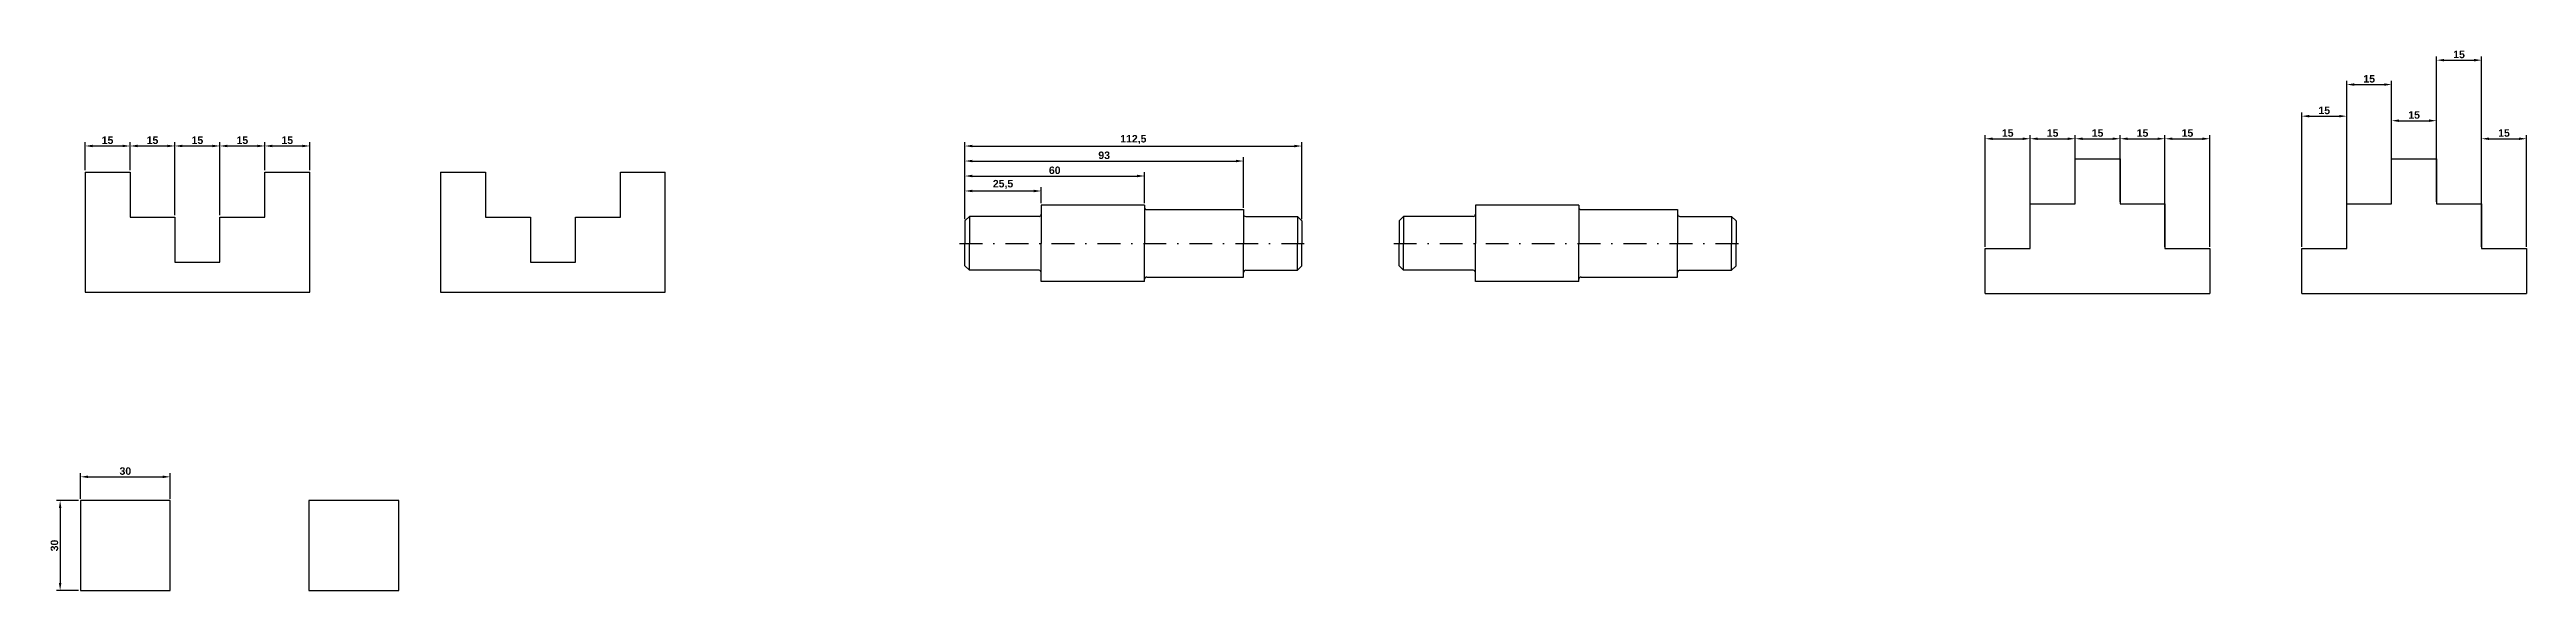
# Model space of a CAD drawing. Header units: millimetres. Extents: x 172 to 1503, y 610 to 919.
# Drawn here: x 172 to 999, y 610 to 790 of the extents above; entities that cross this region are included whole.
import ezdxf

# ---------------------------------------------------------------- set-up
doc = ezdxf.new("R2010")
doc.units = ezdxf.units.MM
doc.header["$LTSCALE"] = 0.3
doc.header["$PDMODE"] = 34
doc.linetypes.add('DASHDOTX2', pattern=[50.8, 25.4, -12.7, 0, -12.7])
doc.layers.add('centro', color=84, linetype='DASHDOTX2')
doc.layers.add('Cotas', color=255, linetype='Continuous')
doc.layers.add('Peça', color=7, linetype='Continuous', lineweight=30)
doc.styles.get("Standard").update_dxf_attribs({"font": ''})
doc.styles.get('Standard').set_extended_font_data('Arial', bold=True)
doc.dimstyles.new('Cotas', dxfattribs={"dimtxt": 2.5, "dimasz": 2.5, "dimexe": 1.25, "dimexo": 0.625, "dimtad": 1, "dimtxsty": 'Standard', "dimcen": 2.5, "dimclrt": 7, "dimadec": 0, "dimazin": 0, "dimtfac": 1, "dimtmove": 0, "dimatfit": 3, "dimfxl": 1, "dimarcsym": 0})

msp = doc.modelspace()

# ---------------------------------------------------------------- blocks, each defined once
blk = doc.blocks.new('*D16')
at = {"layer": 'Cotas', "color": 0, "lineweight": -2, "transparency": 16777216}
for p, q in [((184.36, 750.12), (184.36, 759.49)), ((186.86, 758.24), (196.86, 758.24)), ((199.36, 750.12), (199.36, 759.49))]:
    blk.add_line(p, q, dxfattribs=at)
at = {"layer": 'Cotas', "color": 0, "transparency": 16777216}
for points in [[(186.86, 758.66), (186.86, 757.83), (184.36, 758.24)], [(196.86, 758.66), (196.86, 757.83), (199.36, 758.24)]]:
    blk.add_solid(points, dxfattribs=at)
at = {"layer": 'Defpoints', "color": 0, "transparency": 16777216}
for p in [(199.36, 758.24), (184.36, 749.5), (199.36, 749.5)]:
    blk.add_point(p, dxfattribs=at)
at = {"layer": 'Cotas', "color": 7, "transparency": 16777216, "insert": (191.86, 760.14), "char_height": 2.5, "attachment_point": 5}
blk.add_mtext('15', dxfattribs=at)
blk = doc.blocks.new('*D17')
at = {"layer": 'Cotas', "color": 0, "lineweight": -2, "transparency": 16777216}
for p, q in [((199.36, 750.12), (199.36, 759.49)), ((201.86, 758.24), (211.86, 758.24)), ((214.36, 735.12), (214.36, 759.49))]:
    blk.add_line(p, q, dxfattribs=at)
at = {"layer": 'Cotas', "color": 0, "transparency": 16777216}
for points in [[(201.86, 758.66), (201.86, 757.83), (199.36, 758.24)], [(211.86, 758.66), (211.86, 757.83), (214.36, 758.24)]]:
    blk.add_solid(points, dxfattribs=at)
at = {"layer": 'Defpoints', "color": 0, "transparency": 16777216}
for p in [(214.36, 758.24), (199.36, 749.5), (214.36, 734.5)]:
    blk.add_point(p, dxfattribs=at)
at = {"layer": 'Cotas', "color": 7, "transparency": 16777216, "insert": (206.86, 760.14), "char_height": 2.5, "attachment_point": 5}
blk.add_mtext('15', dxfattribs=at)
blk = doc.blocks.new('*D18')
at = {"layer": 'Cotas', "color": 0, "lineweight": -2, "transparency": 16777216}
for p, q in [((214.36, 735.12), (214.36, 759.49)), ((216.86, 758.24), (226.86, 758.24)), ((229.36, 735.12), (229.36, 759.49))]:
    blk.add_line(p, q, dxfattribs=at)
at = {"layer": 'Cotas', "color": 0, "transparency": 16777216}
for points in [[(216.86, 758.66), (216.86, 757.83), (214.36, 758.24)], [(226.86, 758.66), (226.86, 757.83), (229.36, 758.24)]]:
    blk.add_solid(points, dxfattribs=at)
at = {"layer": 'Defpoints', "color": 0, "transparency": 16777216}
for p in [(229.36, 758.24), (214.36, 734.5), (229.36, 734.5)]:
    blk.add_point(p, dxfattribs=at)
at = {"layer": 'Cotas', "color": 7, "transparency": 16777216, "insert": (221.86, 760.14), "char_height": 2.5, "attachment_point": 5}
blk.add_mtext('15', dxfattribs=at)
blk = doc.blocks.new('*D19')
at = {"layer": 'Cotas', "color": 0, "lineweight": -2, "transparency": 16777216}
for p, q in [((229.36, 735.12), (229.36, 759.49)), ((231.86, 758.24), (241.86, 758.24)), ((244.36, 750.12), (244.36, 759.49))]:
    blk.add_line(p, q, dxfattribs=at)
at = {"layer": 'Cotas', "color": 0, "transparency": 16777216}
for points in [[(231.86, 758.66), (231.86, 757.83), (229.36, 758.24)], [(241.86, 758.66), (241.86, 757.83), (244.36, 758.24)]]:
    blk.add_solid(points, dxfattribs=at)
at = {"layer": 'Defpoints', "color": 0, "transparency": 16777216}
for p in [(244.36, 758.24), (244.36, 749.5), (229.36, 734.5)]:
    blk.add_point(p, dxfattribs=at)
at = {"layer": 'Cotas', "color": 7, "transparency": 16777216, "insert": (236.86, 760.14), "char_height": 2.5, "attachment_point": 5}
blk.add_mtext('15', dxfattribs=at)
blk = doc.blocks.new('*D20')
at = {"layer": 'Cotas', "color": 0, "lineweight": -2, "transparency": 16777216}
for p, q in [((244.36, 750.12), (244.36, 759.49)), ((246.86, 758.24), (256.86, 758.24)), ((259.36, 750.12), (259.36, 759.49))]:
    blk.add_line(p, q, dxfattribs=at)
at = {"layer": 'Cotas', "color": 0, "transparency": 16777216}
for points in [[(246.86, 758.66), (246.86, 757.83), (244.36, 758.24)], [(256.86, 758.66), (256.86, 757.83), (259.36, 758.24)]]:
    blk.add_solid(points, dxfattribs=at)
at = {"layer": 'Defpoints', "color": 0, "transparency": 16777216}
for p in [(259.36, 758.24), (244.36, 749.5), (259.36, 749.5)]:
    blk.add_point(p, dxfattribs=at)
at = {"layer": 'Cotas', "color": 7, "transparency": 16777216, "insert": (251.86, 760.14), "char_height": 2.5, "attachment_point": 5}
blk.add_mtext('15', dxfattribs=at)
blk = doc.blocks.new('*D43')
at = {"layer": 'Cotas', "color": 0, "lineweight": -2, "transparency": 16777216}
for p, q in [((182.18, 639.9), (174.79, 639.9)), ((176.04, 637.4), (176.04, 612.4)), ((182.18, 609.9), (174.79, 609.9))]:
    blk.add_line(p, q, dxfattribs=at)
at = {"layer": 'Cotas', "color": 0, "transparency": 16777216}
for points in [[(175.62, 637.4), (176.46, 637.4), (176.04, 639.9)], [(175.62, 612.4), (176.46, 612.4), (176.04, 609.9)]]:
    blk.add_solid(points, dxfattribs=at)
at = {"layer": 'Defpoints', "color": 0, "transparency": 16777216}
for p in [(182.81, 639.9), (176.04, 609.9), (182.81, 609.9)]:
    blk.add_point(p, dxfattribs=at)
at = {"layer": 'Cotas', "color": 7, "transparency": 16777216, "insert": (174.14, 624.9), "char_height": 2.5, "attachment_point": 5, "rotation": 90}
blk.add_mtext('30', dxfattribs=at)
blk = doc.blocks.new('*D44')
at = {"layer": 'Defpoints', "color": 0, "transparency": 16777216}
for p in [(212.81, 647.83), (182.81, 639.9), (212.81, 639.9)]:
    blk.add_point(p, dxfattribs=at)
at = {"layer": 'Peça', "color": 0, "lineweight": -2, "transparency": 16777216}
for p, q in [((182.81, 640.53), (182.81, 649.08)), ((185.31, 647.83), (210.31, 647.83)), ((212.81, 640.53), (212.81, 649.08))]:
    blk.add_line(p, q, dxfattribs=at)
at = {"layer": 'Peça', "color": 0, "transparency": 16777216}
for points in [[(185.31, 648.24), (185.31, 647.41), (182.81, 647.83)], [(210.31, 648.24), (210.31, 647.41), (212.81, 647.83)]]:
    blk.add_solid(points, dxfattribs=at)
at = {"layer": 'Peça', "color": 7, "transparency": 16777216, "insert": (197.81, 649.73), "char_height": 2.5, "attachment_point": 5}
blk.add_mtext('30', dxfattribs=at)
blk = doc.blocks.new('*D5')
at = {"layer": 'Cotas', "color": 0, "lineweight": -2, "transparency": 16777216}
for p, q in [((478.02, 733.87), (478.02, 744.47)), ((503.52, 739.12), (503.52, 744.47)), ((480.52, 743.22), (501.02, 743.22))]:
    blk.add_line(p, q, dxfattribs=at)
at = {"layer": 'Cotas', "color": 0, "transparency": 16777216}
for points in [[(480.52, 743.64), (480.52, 742.8), (478.02, 743.22)], [(501.02, 743.64), (501.02, 742.8), (503.52, 743.22)]]:
    blk.add_solid(points, dxfattribs=at)
at = {"layer": 'Defpoints', "color": 0, "transparency": 16777216}
for p in [(503.52, 743.22), (503.52, 738.5), (478.02, 733.25)]:
    blk.add_point(p, dxfattribs=at)
at = {"layer": 'Cotas', "color": 7, "transparency": 16777216, "insert": (490.77, 745.38), "char_height": 2.5, "attachment_point": 5}
blk.add_mtext('25,5', dxfattribs=at)
blk = doc.blocks.new('*D6')
at = {"layer": 'Cotas', "color": 0, "lineweight": -2, "transparency": 16777216}
for p, q in [((478.02, 733.87), (478.02, 749.47)), ((480.52, 748.22), (535.52, 748.22)), ((538.02, 739.12), (538.02, 749.47))]:
    blk.add_line(p, q, dxfattribs=at)
at = {"layer": 'Cotas', "color": 0, "transparency": 16777216}
for points in [[(480.52, 748.64), (480.52, 747.8), (478.02, 748.22)], [(535.52, 748.64), (535.52, 747.8), (538.02, 748.22)]]:
    blk.add_solid(points, dxfattribs=at)
at = {"layer": 'Defpoints', "color": 0, "transparency": 16777216}
for p in [(538.02, 748.22), (538.02, 738.5), (478.02, 733.25)]:
    blk.add_point(p, dxfattribs=at)
at = {"layer": 'Cotas', "color": 7, "transparency": 16777216, "insert": (508.02, 750.12), "char_height": 2.5, "attachment_point": 5}
blk.add_mtext('60', dxfattribs=at)
blk = doc.blocks.new('*D7')
at = {"layer": 'Cotas', "color": 0, "lineweight": -2, "transparency": 16777216}
for p, q in [((478.02, 733.87), (478.02, 754.47)), ((480.52, 753.22), (568.52, 753.22)), ((571.02, 737.62), (571.02, 754.47))]:
    blk.add_line(p, q, dxfattribs=at)
at = {"layer": 'Cotas', "color": 0, "transparency": 16777216}
for points in [[(480.52, 753.64), (480.52, 752.8), (478.02, 753.22)], [(568.52, 753.64), (568.52, 752.8), (571.02, 753.22)]]:
    blk.add_solid(points, dxfattribs=at)
at = {"layer": 'Defpoints', "color": 0, "transparency": 16777216}
for p in [(571.02, 753.22), (571.02, 737), (478.02, 733.25)]:
    blk.add_point(p, dxfattribs=at)
at = {"layer": 'Cotas', "color": 7, "transparency": 16777216, "insert": (524.52, 755.12), "char_height": 2.5, "attachment_point": 5}
blk.add_mtext('93', dxfattribs=at)
blk = doc.blocks.new('*D8')
at = {"layer": 'Cotas', "color": 0, "lineweight": -2, "transparency": 16777216}
for p, q in [((478.02, 733.87), (478.02, 759.47)), ((480.52, 758.22), (588.02, 758.22)), ((590.52, 733.87), (590.52, 759.47))]:
    blk.add_line(p, q, dxfattribs=at)
at = {"layer": 'Cotas', "color": 0, "transparency": 16777216}
for points in [[(480.52, 758.64), (480.52, 757.8), (478.02, 758.22)], [(588.02, 758.64), (588.02, 757.8), (590.52, 758.22)]]:
    blk.add_solid(points, dxfattribs=at)
at = {"layer": 'Defpoints', "color": 0, "transparency": 16777216}
for p in [(590.52, 758.22), (478.02, 733.25), (590.52, 733.25)]:
    blk.add_point(p, dxfattribs=at)
at = {"layer": 'Cotas', "color": 7, "transparency": 16777216, "insert": (534.27, 760.38), "char_height": 2.5, "attachment_point": 5}
blk.add_mtext('112,5', dxfattribs=at)
blk = doc.blocks.new('*D21')
at = {"layer": 'Cotas', "color": 0, "lineweight": -2, "transparency": 16777216}
for p, q in [((818.62, 724.61), (818.62, 761.9)), ((821.12, 760.65), (831.12, 760.65)), ((833.62, 724.61), (833.62, 761.9))]:
    blk.add_line(p, q, dxfattribs=at)
at = {"layer": 'Cotas', "color": 0, "transparency": 16777216}
for points in [[(821.12, 761.07), (821.12, 760.24), (818.62, 760.65)], [(831.12, 761.07), (831.12, 760.24), (833.62, 760.65)]]:
    blk.add_solid(points, dxfattribs=at)
at = {"layer": 'Defpoints', "color": 0, "transparency": 16777216}
for p in [(833.62, 760.65), (818.62, 723.98), (833.62, 723.98)]:
    blk.add_point(p, dxfattribs=at)
at = {"layer": 'Cotas', "color": 7, "transparency": 16777216, "insert": (826.12, 762.55), "char_height": 2.5, "attachment_point": 5}
blk.add_mtext('15', dxfattribs=at)
blk = doc.blocks.new('*D22')
at = {"layer": 'Cotas', "color": 0, "lineweight": -2, "transparency": 16777216}
for p, q in [((833.62, 739.61), (833.62, 761.9)), ((836.12, 760.65), (846.12, 760.65)), ((848.62, 739.61), (848.62, 761.9))]:
    blk.add_line(p, q, dxfattribs=at)
at = {"layer": 'Cotas', "color": 0, "transparency": 16777216}
for points in [[(836.12, 761.07), (836.12, 760.24), (833.62, 760.65)], [(846.12, 761.07), (846.12, 760.24), (848.62, 760.65)]]:
    blk.add_solid(points, dxfattribs=at)
at = {"layer": 'Defpoints', "color": 0, "transparency": 16777216}
for p in [(848.62, 760.65), (833.62, 738.98), (848.62, 738.98)]:
    blk.add_point(p, dxfattribs=at)
at = {"layer": 'Cotas', "color": 7, "transparency": 16777216, "insert": (841.12, 762.55), "char_height": 2.5, "attachment_point": 5}
blk.add_mtext('15', dxfattribs=at)
blk = doc.blocks.new('*D23')
at = {"layer": 'Cotas', "color": 0, "lineweight": -2, "transparency": 16777216}
for p, q in [((848.62, 754.61), (848.62, 761.9)), ((851.12, 760.65), (861.12, 760.65)), ((863.62, 754.61), (863.62, 761.9))]:
    blk.add_line(p, q, dxfattribs=at)
at = {"layer": 'Cotas', "color": 0, "transparency": 16777216}
for points in [[(851.12, 761.07), (851.12, 760.24), (848.62, 760.65)], [(861.12, 761.07), (861.12, 760.24), (863.62, 760.65)]]:
    blk.add_solid(points, dxfattribs=at)
at = {"layer": 'Defpoints', "color": 0, "transparency": 16777216}
for p in [(863.62, 760.65), (848.62, 753.98), (863.62, 753.98)]:
    blk.add_point(p, dxfattribs=at)
at = {"layer": 'Cotas', "color": 7, "transparency": 16777216, "insert": (856.12, 762.55), "char_height": 2.5, "attachment_point": 5}
blk.add_mtext('15', dxfattribs=at)
blk = doc.blocks.new('*D24')
at = {"layer": 'Cotas', "color": 0, "lineweight": -2, "transparency": 16777216}
for p, q in [((863.62, 739.61), (863.62, 761.9)), ((866.12, 760.65), (876.12, 760.65)), ((878.62, 739.61), (878.62, 761.9))]:
    blk.add_line(p, q, dxfattribs=at)
at = {"layer": 'Cotas', "color": 0, "transparency": 16777216}
for points in [[(866.12, 761.07), (866.12, 760.24), (863.62, 760.65)], [(876.12, 761.07), (876.12, 760.24), (878.62, 760.65)]]:
    blk.add_solid(points, dxfattribs=at)
at = {"layer": 'Defpoints', "color": 0, "transparency": 16777216}
for p in [(878.62, 760.65), (863.62, 738.98), (878.62, 738.98)]:
    blk.add_point(p, dxfattribs=at)
at = {"layer": 'Cotas', "color": 7, "transparency": 16777216, "insert": (871.12, 762.55), "char_height": 2.5, "attachment_point": 5}
blk.add_mtext('15', dxfattribs=at)
blk = doc.blocks.new('*D25')
at = {"layer": 'Cotas', "color": 0, "lineweight": -2, "transparency": 16777216}
for p, q in [((878.62, 724.61), (878.62, 761.9)), ((881.12, 760.65), (891.12, 760.65)), ((893.62, 724.61), (893.62, 761.9))]:
    blk.add_line(p, q, dxfattribs=at)
at = {"layer": 'Cotas', "color": 0, "transparency": 16777216}
for points in [[(881.12, 761.07), (881.12, 760.24), (878.62, 760.65)], [(891.12, 761.07), (891.12, 760.24), (893.62, 760.65)]]:
    blk.add_solid(points, dxfattribs=at)
at = {"layer": 'Defpoints', "color": 0, "transparency": 16777216}
for p in [(893.62, 760.65), (878.62, 723.98), (893.62, 723.98)]:
    blk.add_point(p, dxfattribs=at)
at = {"layer": 'Cotas', "color": 7, "transparency": 16777216, "insert": (886.12, 762.55), "char_height": 2.5, "attachment_point": 5}
blk.add_mtext('15', dxfattribs=at)
blk = doc.blocks.new('*D26')
at = {"layer": 'Cotas', "color": 0, "lineweight": -2, "transparency": 16777216}
for p, q in [((924.28, 724.61), (924.28, 769.44)), ((939.28, 724.61), (939.28, 769.44)), ((926.78, 768.19), (936.78, 768.19))]:
    blk.add_line(p, q, dxfattribs=at)
at = {"layer": 'Cotas', "color": 0, "transparency": 16777216}
for points in [[(926.78, 768.61), (926.78, 767.77), (924.28, 768.19)], [(936.78, 768.61), (936.78, 767.77), (939.28, 768.19)]]:
    blk.add_solid(points, dxfattribs=at)
at = {"layer": 'Defpoints', "color": 0, "transparency": 16777216}
for p in [(939.28, 768.19), (924.28, 723.98), (939.28, 723.98)]:
    blk.add_point(p, dxfattribs=at)
at = {"layer": 'Cotas', "color": 7, "transparency": 16777216, "insert": (931.78, 770.09), "char_height": 2.5, "attachment_point": 5}
blk.add_mtext('15', dxfattribs=at)
blk = doc.blocks.new('*D27')
at = {"layer": 'Cotas', "color": 0, "lineweight": -2, "transparency": 16777216}
for p, q in [((939.28, 739.61), (939.28, 779.99)), ((941.78, 778.74), (951.78, 778.74)), ((954.28, 739.61), (954.28, 779.99))]:
    blk.add_line(p, q, dxfattribs=at)
at = {"layer": 'Cotas', "color": 0, "transparency": 16777216}
for points in [[(941.78, 779.16), (941.78, 778.32), (939.28, 778.74)], [(951.78, 779.16), (951.78, 778.32), (954.28, 778.74)]]:
    blk.add_solid(points, dxfattribs=at)
at = {"layer": 'Defpoints', "color": 0, "transparency": 16777216}
for p in [(954.28, 778.74), (939.28, 738.98), (954.28, 738.98)]:
    blk.add_point(p, dxfattribs=at)
at = {"layer": 'Cotas', "color": 7, "transparency": 16777216, "insert": (946.78, 780.64), "char_height": 2.5, "attachment_point": 5}
blk.add_mtext('15', dxfattribs=at)
blk = doc.blocks.new('*D28')
at = {"layer": 'Cotas', "color": 0, "lineweight": -2, "transparency": 16777216}
for p, q in [((954.28, 754.61), (954.28, 767.93)), ((956.78, 766.68), (966.78, 766.68)), ((969.28, 754.61), (969.28, 767.93))]:
    blk.add_line(p, q, dxfattribs=at)
at = {"layer": 'Cotas', "color": 0, "transparency": 16777216}
for points in [[(956.78, 767.1), (956.78, 766.26), (954.28, 766.68)], [(966.78, 767.1), (966.78, 766.26), (969.28, 766.68)]]:
    blk.add_solid(points, dxfattribs=at)
at = {"layer": 'Defpoints', "color": 0, "transparency": 16777216}
for p in [(969.28, 766.68), (954.28, 753.98), (969.28, 753.98)]:
    blk.add_point(p, dxfattribs=at)
at = {"layer": 'Cotas', "color": 7, "transparency": 16777216, "insert": (961.78, 768.58), "char_height": 2.5, "attachment_point": 5}
blk.add_mtext('15', dxfattribs=at)
blk = doc.blocks.new('*D29')
at = {"layer": 'Cotas', "color": 0, "lineweight": -2, "transparency": 16777216}
for p, q in [((969.28, 739.61), (969.28, 788.13)), ((971.78, 786.88), (981.78, 786.88)), ((984.28, 739.61), (984.28, 788.13))]:
    blk.add_line(p, q, dxfattribs=at)
at = {"layer": 'Cotas', "color": 0, "transparency": 16777216}
for points in [[(971.78, 787.3), (971.78, 786.46), (969.28, 786.88)], [(981.78, 787.3), (981.78, 786.46), (984.28, 786.88)]]:
    blk.add_solid(points, dxfattribs=at)
at = {"layer": 'Defpoints', "color": 0, "transparency": 16777216}
for p in [(984.28, 786.88), (969.28, 738.98), (984.28, 738.98)]:
    blk.add_point(p, dxfattribs=at)
at = {"layer": 'Cotas', "color": 7, "transparency": 16777216, "insert": (976.78, 788.78), "char_height": 2.5, "attachment_point": 5}
blk.add_mtext('15', dxfattribs=at)
blk = doc.blocks.new('*D30')
at = {"layer": 'Cotas', "color": 0, "lineweight": -2, "transparency": 16777216}
for p, q in [((984.28, 724.61), (984.28, 761.9)), ((986.78, 760.65), (996.78, 760.65)), ((999.28, 724.61), (999.28, 761.9))]:
    blk.add_line(p, q, dxfattribs=at)
at = {"layer": 'Cotas', "color": 0, "transparency": 16777216}
for points in [[(986.78, 761.07), (986.78, 760.24), (984.28, 760.65)], [(996.78, 761.07), (996.78, 760.24), (999.28, 760.65)]]:
    blk.add_solid(points, dxfattribs=at)
at = {"layer": 'Defpoints', "color": 0, "transparency": 16777216}
for p in [(999.28, 760.65), (984.28, 723.98), (999.28, 723.98)]:
    blk.add_point(p, dxfattribs=at)
at = {"layer": 'Cotas', "color": 7, "transparency": 16777216, "insert": (991.78, 762.55), "char_height": 2.5, "attachment_point": 5}
blk.add_mtext('15', dxfattribs=at)

# ---------------------------------------------------------------- dimensions: what is measured, and where the dimension line sits
at = {"layer": 'Cotas'}
for base, p1, p2, picture, middle in [((984.276, 786.881), (969.276, 738.98), (984.276, 738.98), '*D29', (976.776, 788.782)), ((954.276, 778.741), (939.276, 738.98), (954.276, 738.98), '*D27', (946.776, 780.642)), ((939.276, 768.189), (924.276, 723.98), (939.276, 723.98), '*D26', (931.776, 770.09)), ((969.276, 766.682), (954.276, 753.98), (969.276, 753.98), '*D28', (961.776, 768.583)), ((199.362, 758.242), (184.362, 749.496), (199.362, 749.496), '*D16', (191.862, 760.144)), ((590.524, 758.222), (478.024, 733.246), (590.524, 733.246), '*D8', (534.274, 760.38)), ((833.619, 760.652), (818.619, 723.98), (833.619, 723.98), '*D21', (826.119, 762.553)), ((848.619, 760.652), (833.619, 738.98), (848.619, 738.98), '*D22', (841.119, 762.553)), ((863.619, 760.652), (848.619, 753.98), (863.619, 753.98), '*D23', (856.119, 762.553)), ((878.619, 760.652), (863.619, 738.98), (878.619, 738.98), '*D24', (871.119, 762.553)), ((893.619, 760.652), (878.619, 723.98), (893.619, 723.98), '*D25', (886.119, 762.553)), ((999.276, 760.652), (984.276, 723.98), (999.276, 723.98), '*D30', (991.776, 762.553)), ((571.024, 753.222), (478.024, 733.246), (571.024, 736.996), '*D7', (524.524, 755.124)), ((538.024, 748.222), (478.024, 733.246), (538.024, 738.496), '*D6', (508.024, 750.123)), ((503.524, 743.222), (478.024, 733.246), (503.524, 738.496), '*D5', (490.774, 745.38))]:
    dim = msp.add_linear_dim(base=base, p1=p1, p2=p2, dimstyle='Cotas', dxfattribs=at)
    dim.commit()
    dim.dimension.update_dxf_attribs({"geometry": picture, "text_midpoint": middle})
for base, p1, p2, picture, middle in [((214.362, 758.242), (199.362, 749.496), (214.362, 734.496), '*D17', (206.862, 760.144)), ((229.362, 758.242), (214.362, 734.496), (229.362, 734.496), '*D18', (221.862, 760.144)), ((244.362, 758.242), (229.362, 734.496), (244.362, 749.496), '*D19', (236.862, 760.144)), ((259.362, 758.242), (244.362, 749.496), (259.362, 749.496), '*D20', (251.862, 760.144))]:
    dim = msp.add_linear_dim(base=base, p1=p1, p2=p2, dimstyle='Cotas', override={"dimtmove": 1}, dxfattribs=at)
    dim.commit()
    dim.dimension.update_dxf_attribs({"geometry": picture, "text_midpoint": middle})
dim = msp.add_linear_dim(base=(176.041, 609.904), p1=(182.806, 639.904), p2=(182.806, 609.904), angle=90, dimstyle='Cotas', dxfattribs=at)
dim.commit()
dim.dimension.update_dxf_attribs({"geometry": '*D43', "text_midpoint": (174.14, 624.904)})
at = {"layer": 'Peça'}
dim = msp.add_linear_dim(base=(212.806, 647.827), p1=(182.806, 639.904), p2=(212.806, 639.904), dimstyle='Cotas', dxfattribs=at)
dim.commit()
dim.dimension.update_dxf_attribs({"geometry": '*D44', "text_midpoint": (197.806, 649.728)})

# ---------------------------------------------------------------- linework, layer by layer
at = {"layer": 'centro'}
for p, q in [((476.283, 725.746), (593.105, 725.746)), ((621.214, 725.746), (738.036, 725.746))]:
    msp.add_line(p, q, dxfattribs=at)
at = {"layer": 'Peça'}
for p, q in [((848.619, 738.98), (848.619, 753.98)), ((848.619, 753.98), (863.619, 753.98)), ((863.619, 753.98), (863.619, 738.98)), ((954.276, 738.98), (954.276, 753.98)), ((954.276, 753.98), (969.276, 753.98)), ((969.276, 753.98), (969.276, 738.98)), ((184.362, 749.496), (184.362, 709.496)), ((184.362, 749.496), (199.362, 749.496)), ((199.362, 749.496), (199.362, 734.496)), ((244.362, 734.496), (244.362, 749.496)), ((244.362, 749.496), (259.362, 749.496)), ((259.362, 709.496), (259.362, 749.496)), ((303.031, 749.496), (303.031, 709.496)), ((303.031, 749.496), (318.031, 749.496)), ((318.031, 749.496), (318.031, 734.496)), ((363.031, 734.496), (363.031, 749.496)), ((363.031, 749.496), (378.031, 749.496)), ((378.031, 709.496), (378.031, 749.496)), ((538.024, 738.496), (503.524, 738.496)), ((538.774, 736.996), (571.024, 736.996)), ((682.955, 738.496), (648.455, 738.496)), ((683.705, 736.996), (715.955, 736.996)), ((833.619, 723.98), (833.619, 738.98)), ((833.619, 738.98), (848.619, 738.98)), ((863.619, 738.98), (878.619, 738.98)), ((878.619, 738.98), (878.619, 723.98)), ((939.276, 723.98), (939.276, 738.98)), ((939.276, 738.98), (954.276, 738.98)), ((969.276, 738.98), (984.276, 738.98)), ((984.276, 738.98), (984.276, 723.98)), ((199.362, 734.496), (214.362, 734.496)), ((214.362, 734.496), (214.362, 719.496)), ((229.362, 719.496), (229.362, 734.496)), ((229.362, 734.496), (244.362, 734.496)), ((318.031, 734.496), (333.031, 734.496)), ((333.031, 734.496), (333.031, 719.496)), ((348.031, 719.496), (348.031, 734.496)), ((348.031, 734.496), (363.031, 734.496)), ((479.524, 734.746), (479.524, 725.746)), ((589.024, 734.746), (589.024, 725.746)), ((624.455, 734.746), (624.455, 725.746)), ((733.955, 734.746), (733.955, 725.746)), ((214.362, 719.496), (229.362, 719.496)), ((333.031, 719.496), (348.031, 719.496)), ((479.524, 716.746), (479.524, 725.746)), ((589.024, 716.746), (589.024, 725.746)), ((624.455, 716.746), (624.455, 725.746)), ((733.955, 716.746), (733.955, 725.746)), ((818.619, 708.98), (818.619, 723.98)), ((818.619, 723.98), (833.619, 723.98)), ((878.619, 723.98), (893.619, 723.98)), ((893.619, 723.98), (893.619, 708.98)), ((924.276, 708.98), (924.276, 723.98)), ((924.276, 723.98), (939.276, 723.98)), ((984.276, 723.98), (999.276, 723.98)), ((999.276, 723.98), (999.276, 708.98)), ((538.024, 712.996), (503.524, 712.996)), ((538.774, 714.496), (571.024, 714.496)), ((682.955, 712.996), (648.455, 712.996)), ((683.705, 714.496), (715.955, 714.496)), ((184.362, 709.496), (259.362, 709.496)), ((303.031, 709.496), (378.031, 709.496)), ((818.619, 708.98), (893.619, 708.98)), ((924.276, 708.98), (999.276, 708.98))]:
    msp.add_line(p, q, dxfattribs=at)
for points in [[(503.524, 738.496), (503.524, 725.746)], [(538.024, 738.496), (538.024, 725.746)], [(571.024, 736.996), (571.024, 725.746)], [(648.455, 738.496), (648.455, 725.746)], [(682.955, 738.496), (682.955, 725.746)], [(715.955, 736.996), (715.955, 725.746)], [(502.774, 734.746), (479.524, 734.746), (478.024, 733.246), (478.024, 725.746)], [(571.774, 734.746), (589.024, 734.746), (590.524, 733.246), (590.524, 725.746)], [(647.705, 734.746), (624.455, 734.746), (622.955, 733.246), (622.955, 725.746)], [(716.705, 734.746), (733.955, 734.746), (735.455, 733.246), (735.455, 725.746)], [(502.774, 716.746), (479.524, 716.746), (478.024, 718.246), (478.024, 725.746)], [(503.524, 712.996), (503.524, 725.746)], [(538.024, 712.996), (538.024, 725.746)], [(571.024, 714.496), (571.024, 725.746)], [(571.774, 716.746), (589.024, 716.746), (590.524, 718.246), (590.524, 725.746)], [(647.705, 716.746), (624.455, 716.746), (622.955, 718.246), (622.955, 725.746)], [(648.455, 712.996), (648.455, 725.746)], [(682.955, 712.996), (682.955, 725.746)], [(715.955, 714.496), (715.955, 725.746)], [(716.705, 716.746), (733.955, 716.746), (735.455, 718.246), (735.455, 725.746)]]:
    msp.add_lwpolyline(points, dxfattribs=at)
for points in [[(182.806, 609.904), (212.806, 609.904), (212.806, 639.904), (182.806, 639.904)], [(259.068, 609.904), (289.068, 609.904), (289.068, 639.904), (259.068, 639.904)]]:
    msp.add_lwpolyline(points, close=True, dxfattribs=at)
for centre, start, end in [((538.774, 737.746), 180, 270), ((683.705, 737.746), 180, 270), ((502.774, 735.496), 270, 0), ((571.774, 735.496), 180, 270), ((647.705, 735.496), 270, 0), ((716.705, 735.496), 180, 270), ((502.774, 715.996), 0, 90), ((538.774, 713.746), 90, 180), ((571.774, 715.996), 90, 180), ((647.705, 715.996), 0, 90), ((683.705, 713.746), 90, 180), ((716.705, 715.996), 90, 180)]:
    msp.add_arc(centre, 0.75, start, end, dxfattribs=at)

msp.set_redraw_order([(e.dxf.handle, doc.entitydb.next_handle()) for e in msp.query("TEXT MTEXT ATTDEF DIMENSION ARC_DIMENSION")])  # texts and dimensions are drawn at this point

doc.saveas('drawing.dxf')
